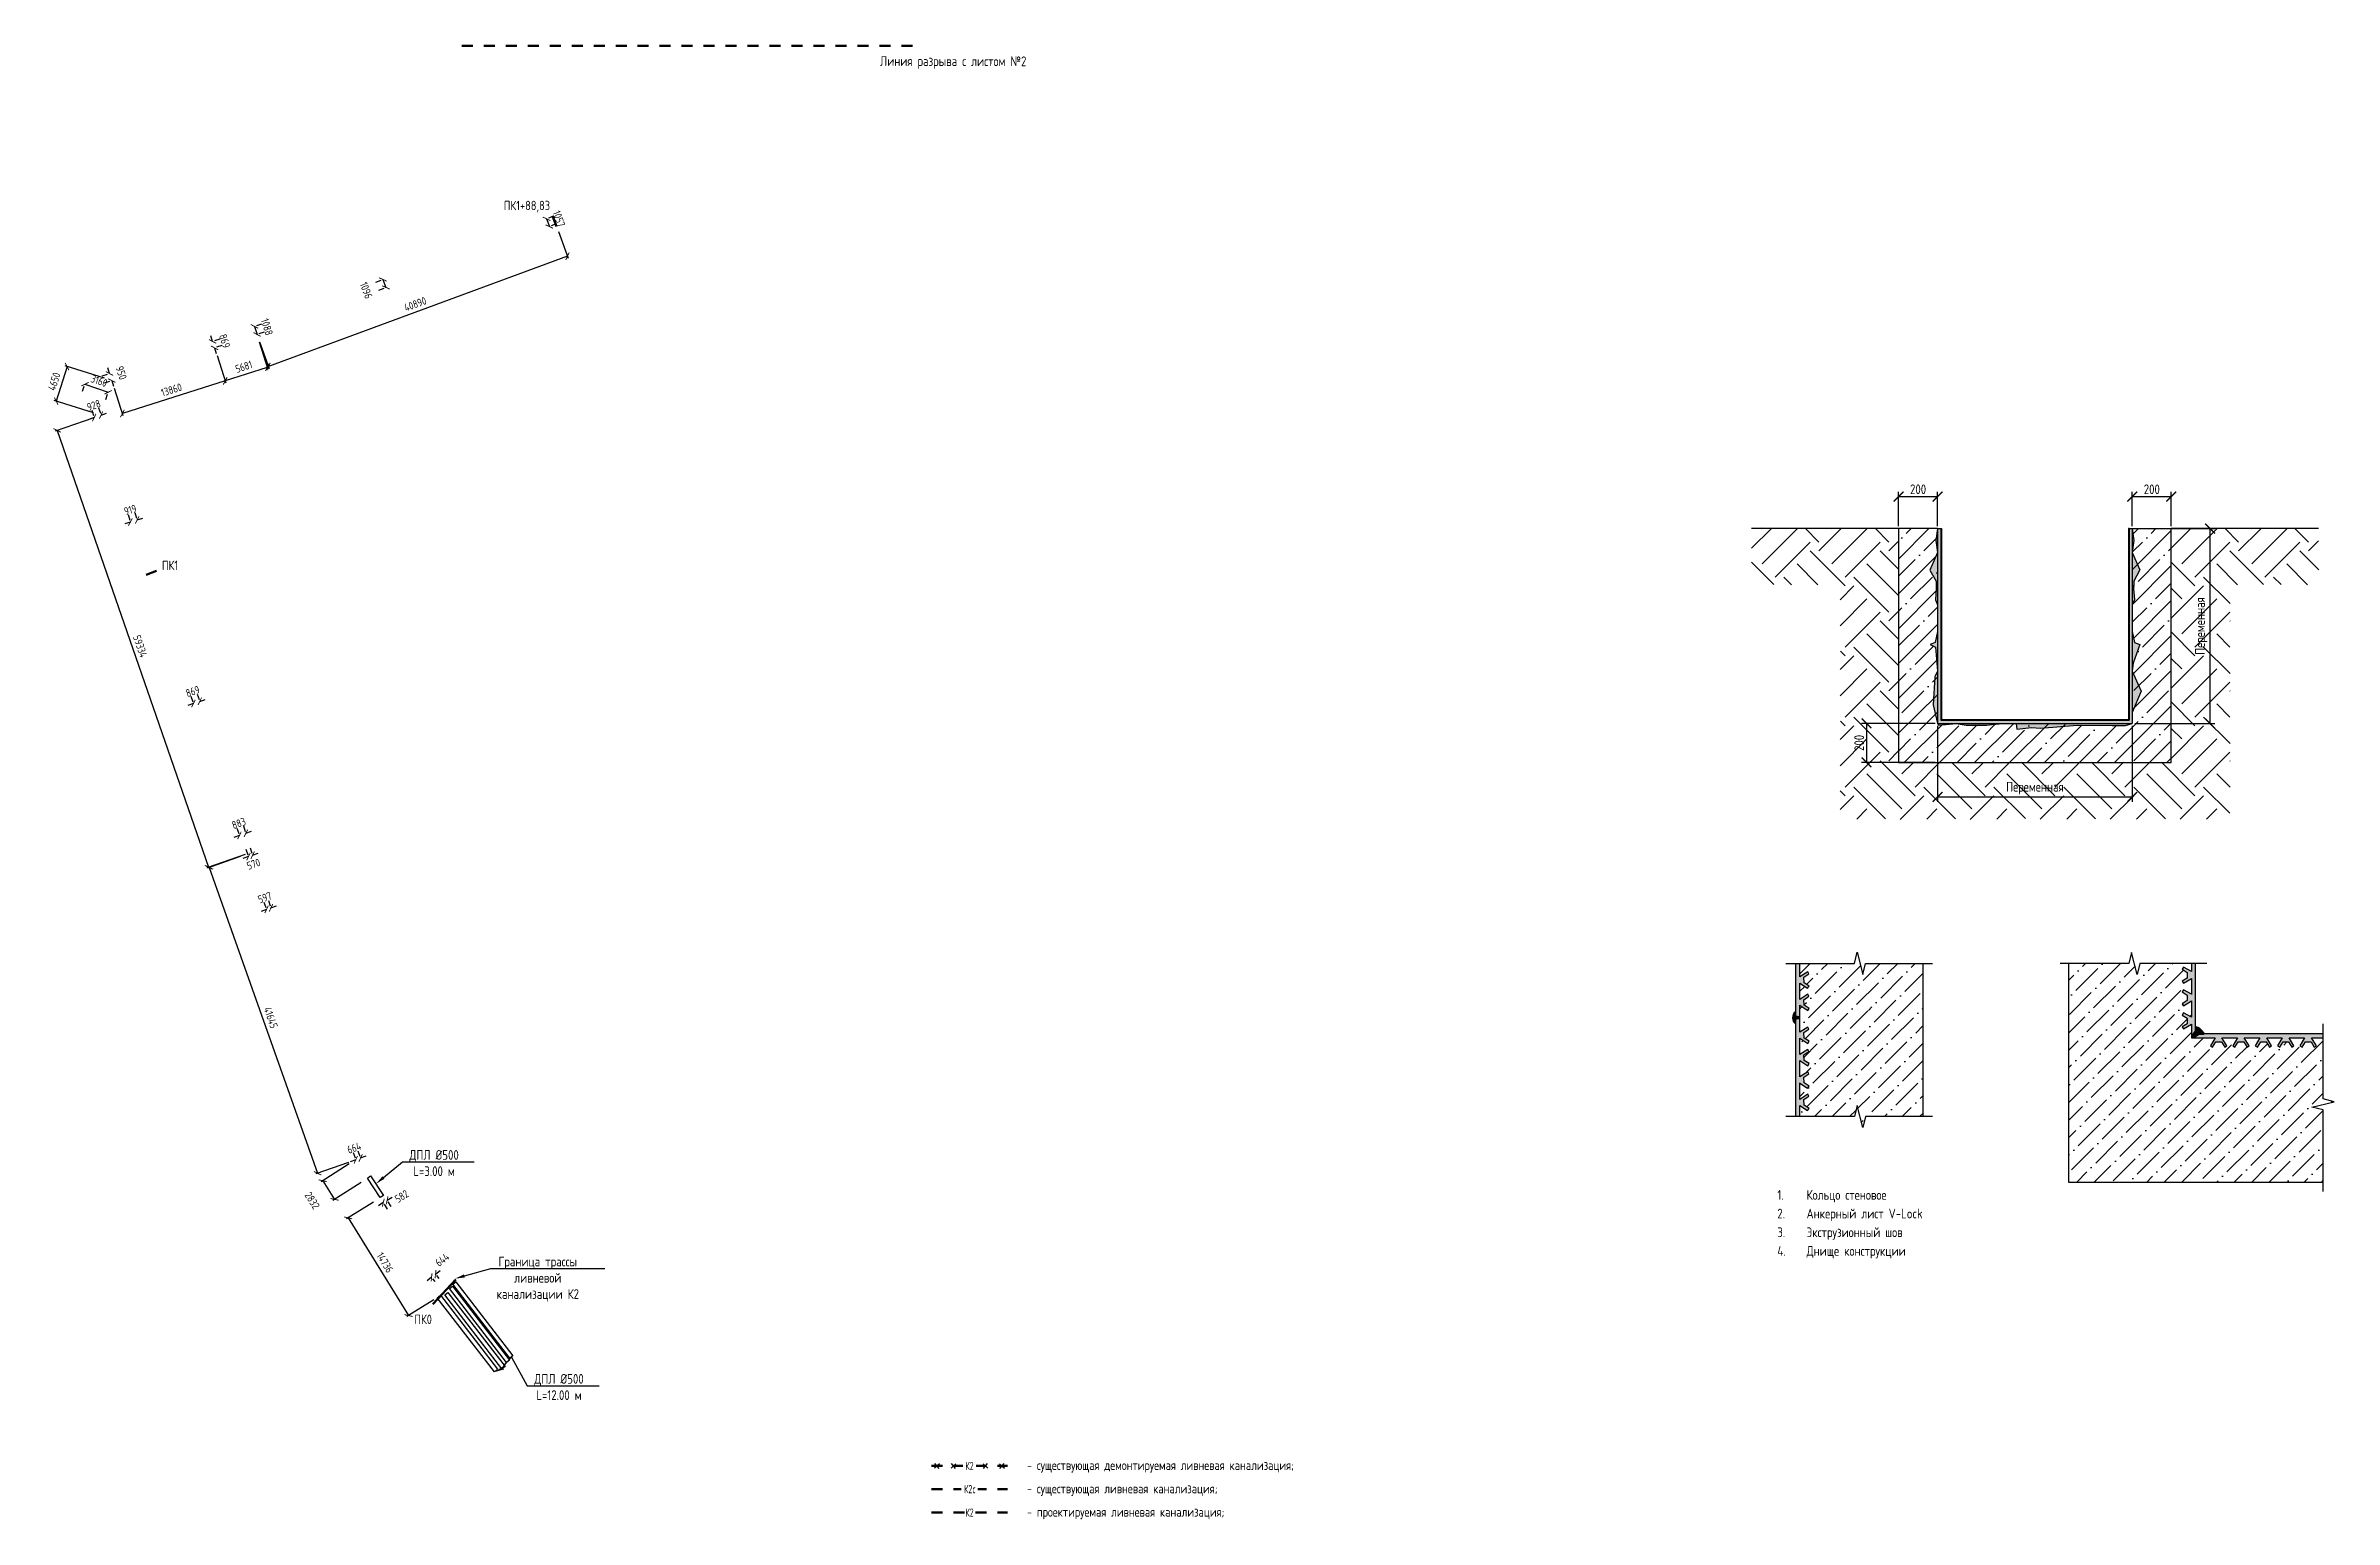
# Model space of a CAD drawing. Header units: millimetres. Extents: x 23834235 to 25435680, y -11289 to 22860162.
# Drawn here: x 24141821 to 24435563, y 22273787 to 22462879 of the extents above; entities that cross this region are included whole.
import ezdxf
from ezdxf import colors
from ezdxf.entities.mleader import LeaderData, LeaderLine
from ezdxf.math import Vec2, Vec3

# ---------------------------------------------------------------- set-up
doc = ezdxf.new("R2010")
doc.units = ezdxf.units.MM
doc.set_wipeout_variables(frame=1)
doc.linetypes.add('Штриховая', pattern=[2822.222233, 1411.111116, -1411.111116])
for name, color, linetype, lineweight in [('Text blocks_Ном._пера__28', 7, 'Continuous', 13), ('ВК_Текст', 7, 'Continuous', 25), ('Лотки К2', 30, 'Continuous', 30), ('Пикеты', 1, 'Continuous', 60), ('Труба К2', 7, 'Continuous', 60)]:
    doc.layers.add(name, color=color, linetype=linetype, lineweight=lineweight)
doc.layers.add('Выноски', color=7, linetype='Continuous')
doc.layers.add('ШРИФТЫ', color=7, linetype='Continuous')
doc.styles.add('GOST 2.304', font='GOST_type.ttf')
doc.styles.add('GOST_100', font='cs_gost2304.shx', dxfattribs={"width": 0.7, "height": 300})
doc.styles.get("Standard").update_dxf_attribs({"font": 'arial.ttf'})
doc.dimstyles.new('ISO-25', dxfattribs={"dimtxt": 2.5, "dimasz": 2.5, "dimexe": 1.25, "dimexo": 0.625, "dimtad": 1, "dimtxsty": 'Standard', "dimcen": 2.5, "dimadec": 0, "dimazin": 0, "dimtfac": 1, "dimtmove": 0, "dimatfit": 3, "dimfxl": 1, "dimarcsym": 0})
doc.dimstyles.new('STANDARD$0', dxfattribs={"dimscale": 100, "dimtxt": 2.5, "dimasz": 1, "dimexe": 0.5, "dimexo": 2, "dimgap": 1, "dimtad": 1, "dimdec": 0, "dimzin": 0, "dimdsep": 46, "dimtxsty": 'Standard', "dimblk1": 'OBLIQUE', "dimblk2": 'OBLIQUE', "dimsah": 1, "dimcen": 2, "dimadec": 0, "dimazin": 0, "dimtfac": 1, "dimtdec": 4, "dimtofl": 0, "dimtmove": 2, "dimatfit": 3, "dimldrblk": 'OBLIQUE', "dimfxl": 1, "dimtolj": 1, "dimtzin": 0, "dimarcsym": 0})
pattern_1 = [(45, (-582602736.91, -539266451.63), (-112.253201513, 112.253201513), []), (45, (-582602624.66, -539266451.63), (-112.253201513, 112.253201513), [198.4375, -39.6875, 0, -39.6875])]

msp = doc.modelspace()

# ---------------------------------------------------------------- texts
at = {"insert": (24248909.229, 22461544.265), "char_height": 1250, "attachment_point": 1, "rotation": 359.89890485, "style": 'GOST 2.304'}
msp.add_mtext_dynamic_manual_height_columns('Линия разрыва с листом №2', width=25694.82588, gutter_width=12.5, heights=[0], dxfattribs=at)
at = {"layer": 'Text blocks_Ном._пера__28', "style": 'GOST 2.304'}
for s, p in [('- существующая демонтируемая ливневая канализация;', (24267762.478, 22280103.815)), ('- существующая ливневая канализация;', (24267762.478, 22277108.933)), ('- проектируемая ливневая канализация;', (24267762.478, 22274114.052))]:
    msp.add_text(s, height=1200, dxfattribs=at).set_placement(p)
at = {"layer": 'Пикеты', "style": 'GOST 2.304'}
for s, p in [('ПК1+88,83', (24200608.943, 22441781.823, -228747)), ('ПК1', (24156724.327, 22395605.839, -344094)), ('ПК0', (24189123.001, 22298846.003, -101739))]:
    msp.add_text(s, height=1200, dxfattribs=at).set_placement(p)
at = {"layer": 'ШРИФТЫ', "lineweight": 30, "ltscale": 100, "insert": (24362834.833, 22316030.613), "char_height": 1250, "attachment_point": 1, "line_spacing_factor": 1.15, "style": 'GOST 2.304'}
msp.add_mtext_dynamic_manual_height_columns('\\pi-3750,l5000,t5000;1.^IКольцо стеновое\\P{\\C140;2.^IАнкерный лист V-Lock\\P}3.^IЭкструзионный шов\\P4.^IДнище конструкции', width=70431.32087, gutter_width=1250, heights=[24133.913], dxfattribs=at)

# ---------------------------------------------------------------- blocks, each defined once
blk = doc.blocks.new('*U4')
at = {"color": 255}
blk.add_wipeout([(-200, 125), (200, 125), (200, -125), (-200, -125)], dxfattribs=at)
at = {"layer": 'ВК_Текст', "insert": (0, 0), "char_height": 250, "attachment_point": 5, "style": 'GOST_100'}
blk.add_mtext('К2', dxfattribs=at)
blk = doc.blocks.new('hdsgth')
at = {"color": 255}
blk.add_wipeout([(-1038, 533), (1038, 533), (1038, -533), (-1038, -533)], dxfattribs=at)
at = {"layer": 'ВК_Текст', "insert": (51, 25), "char_height": 1066.7, "attachment_point": 5, "rotation": 359.99126, "style": 'GOST_100'}
blk.add_mtext('К2c', dxfattribs=at)
blk = doc.blocks.new('_ArchTick')
at = {"color": 0, "linetype": 'ByBlock', "const_width": 0.15}
blk.add_lwpolyline([(-0.5, -0.5), (0.5, 0.5)], dxfattribs=at)
blk = doc.blocks.new('*D27')
at = {"color": 0, "lineweight": -2, "transparency": 16777216}
for p, q in [((24185148, 22314417), (24184513, 22314018)), ((24185667, 22313591), (24185281, 22314206)), ((24185641, 22314727), (24186276, 22315126)), ((24186160, 22313901), (24185774, 22314516))]:
    blk.add_line(p, q, dxfattribs=at)
at = {"color": 0, "lineweight": -2, "transparency": 16777216, "xscale": 750.0000000000001, "yscale": 750.0000000000001, "zscale": 750.0000000000001}
for p, rotation in [((24185148, 22314417), 32.16562743184361), ((24185641, 22314727), 212.1656274318436)]:
    blk.add_blockref('_ArchTick', p, dxfattribs=dict(at, rotation=rotation))
at = {"color": 0, "transparency": 16777216, "insert": (24187506, 22315227), "char_height": 1000, "attachment_point": 5, "rotation": 32.16563, "style": 'GOST 2.304'}
blk.add_mtext('\\A1;582', dxfattribs=at)
blk = doc.blocks.new('_Oblique')
at = {"color": 0, "linetype": 'ByBlock', "lineweight": -2}
blk.add_line((-0.5, -0.5), (0.5, 0.5), dxfattribs=at)
blk = doc.blocks.new('*D48')
at = {"color": 0, "lineweight": -2, "transparency": 16777216}
for p, q in [((24206103, 22440673), (24206459, 22439678)), ((24207037, 22441007), (24206339, 22440757)), ((24207393, 22440012), (24206694, 22439762))]:
    blk.add_line(p, q, dxfattribs=at)
at = {"color": 0, "lineweight": -2, "transparency": 16777216, "xscale": 750.0000000000001, "yscale": 750.0000000000001, "zscale": 750.0000000000001}
for p, rotation in [((24206103, 22440673), 109.65204921193), ((24206459, 22439678), 289.65204921193)]:
    blk.add_blockref('_ArchTick', p, dxfattribs=dict(at, rotation=rotation))
at = {"color": 0, "transparency": 16777216, "insert": (24207694, 22440680), "char_height": 1000, "attachment_point": 5, "rotation": 289.65205, "style": 'GOST 2.304'}
blk.add_mtext('\\A1;1057', dxfattribs=at)
blk = doc.blocks.new('*D49')
at = {"color": 0, "lineweight": -2, "transparency": 16777216}
for p, q in [((24184167, 22432538), (24184862, 22432803)), ((24184556, 22431514), (24185252, 22431778)), ((24185096, 22432891), (24185485, 22431867))]:
    blk.add_line(p, q, dxfattribs=at)
at = {"color": 0, "lineweight": -2, "transparency": 16777216, "xscale": 750.0000000000001, "yscale": 750.0000000000001, "zscale": 750.0000000000001}
for p, rotation in [((24185096, 22432891), 110.8243739397557), ((24185485, 22431867), 290.8243739397558)]:
    blk.add_blockref('_ArchTick', p, dxfattribs=dict(at, rotation=rotation))
at = {"color": 0, "transparency": 16777216, "insert": (24182951, 22431489), "char_height": 1000, "attachment_point": 5, "rotation": 290.82437, "style": 'GOST 2.304'}
blk.add_mtext('\\A1;1096', dxfattribs=at)
blk = doc.blocks.new('*D50')
at = {"color": 0, "lineweight": -2, "transparency": 16777216}
for p, q in [((24168612, 22426868), (24168939, 22425830)), ((24169530, 22427157), (24168850, 22426943)), ((24169857, 22426119), (24169177, 22425905))]:
    blk.add_line(p, q, dxfattribs=at)
at = {"color": 0, "lineweight": -2, "transparency": 16777216, "xscale": 750.0000000000001, "yscale": 750.0000000000001, "zscale": 750.0000000000001}
for p, rotation in [((24168612, 22426868), 107.4804676707504), ((24168939, 22425830), 287.4804676707504)]:
    blk.add_blockref('_ArchTick', p, dxfattribs=dict(at, rotation=rotation))
at = {"color": 0, "transparency": 16777216, "insert": (24170206, 22426800), "char_height": 1000, "attachment_point": 5, "rotation": 287.48047, "style": 'GOST 2.304'}
blk.add_mtext('\\A1;1088', dxfattribs=at)
blk = doc.blocks.new('*D51')
at = {"color": 0, "lineweight": -2, "transparency": 16777216}
for p, q in [((24163223, 22424941), (24162998, 22425657)), ((24164156, 22425235), (24163462, 22425016)), ((24164417, 22424406), (24163723, 22424188)), ((24163484, 22424112), (24163710, 22423397))]:
    blk.add_line(p, q, dxfattribs=at)
at = {"color": 0, "lineweight": -2, "transparency": 16777216, "xscale": 750.0000000000001, "yscale": 750.0000000000001, "zscale": 750.0000000000001}
for p, rotation in [((24163223, 22424941), 287.480467671033), ((24163484, 22424112), 107.480467671033)]:
    blk.add_blockref('_ArchTick', p, dxfattribs=dict(at, rotation=rotation))
at = {"color": 0, "transparency": 16777216, "insert": (24164786, 22424978), "char_height": 1000, "attachment_point": 5, "rotation": 287.48047, "style": 'GOST 2.304'}
blk.add_mtext('\\A1;869', dxfattribs=at)
blk = doc.blocks.new('*D52')
at = {"color": 0, "lineweight": -2, "transparency": 16777216}
for p, q in [((24150002, 22420820), (24149772, 22421534)), ((24149053, 22420515), (24149764, 22420744)), ((24149344, 22419611), (24150055, 22419840)), ((24150293, 22419917), (24150523, 22419203))]:
    blk.add_line(p, q, dxfattribs=at)
at = {"color": 0, "lineweight": -2, "transparency": 16777216, "xscale": 750.0000000000001, "yscale": 750.0000000000001, "zscale": 750.0000000000001}
for p, rotation in [((24150002, 22420820), 287.8558469475789), ((24150293, 22419917), 107.8558469475789)]:
    blk.add_blockref('_ArchTick', p, dxfattribs=dict(at, rotation=rotation))
at = {"color": 0, "transparency": 16777216, "insert": (24151511, 22420900), "char_height": 1000, "attachment_point": 5, "rotation": 287.85585, "style": 'GOST 2.304'}
blk.add_mtext('\\A1;950', dxfattribs=at)
blk = doc.blocks.new('*D53')
at = {"color": 0, "lineweight": -2, "transparency": 16777216}
for p, q in [((24146528, 22418542), (24146762, 22419213)), ((24146844, 22419449), (24149827, 22418409)), ((24149511, 22417502), (24149745, 22418173))]:
    blk.add_line(p, q, dxfattribs=at)
at = {"color": 0, "lineweight": -2, "transparency": 16777216, "xscale": 750.0000000000001, "yscale": 750.0000000000001, "zscale": 750.0000000000001}
for p, rotation in [((24146844, 22419449), 160.7805502903515), ((24149827, 22418409), 340.7805502903515)]:
    blk.add_blockref('_ArchTick', p, dxfattribs=dict(at, rotation=rotation))
at = {"color": 0, "transparency": 16777216, "insert": (24148665, 22419874), "char_height": 1000, "attachment_point": 5, "rotation": 340.78055, "style": 'GOST 2.304'}
blk.add_mtext('\\A1;3160', dxfattribs=at)
blk = doc.blocks.new('*D54')
at = {"color": 0, "lineweight": -2, "transparency": 16777216}
for p, q in [((24147714, 22416110), (24147957, 22415411)), ((24148590, 22416415), (24148833, 22415715)), ((24148915, 22415479), (24149624, 22415725)), ((24148039, 22415174), (24147331, 22414928))]:
    blk.add_line(p, q, dxfattribs=at)
at = {"color": 0, "lineweight": -2, "transparency": 16777216, "xscale": 750.0000000000001, "yscale": 750.0000000000001, "zscale": 750.0000000000001}
for p, rotation in [((24148039, 22415174), 19.17473161991121), ((24148915, 22415479), 199.1747316199112)]:
    blk.add_blockref('_ArchTick', p, dxfattribs=dict(at, rotation=rotation))
at = {"color": 0, "transparency": 16777216, "insert": (24147984, 22416745), "char_height": 1000, "attachment_point": 5, "rotation": 19.17473, "style": 'GOST 2.304'}
blk.add_mtext('\\A1;928', dxfattribs=at)
blk = doc.blocks.new('*D55')
at = {"color": 0, "lineweight": -2, "transparency": 16777216}
for p, q in [((24181609, 22319920), (24180905, 22319659)), ((24181264, 22320848), (24181522, 22320154)), ((24181887, 22321079), (24182144, 22320385)), ((24182231, 22320151), (24182934, 22320411))]:
    blk.add_line(p, q, dxfattribs=at)
at = {"color": 0, "lineweight": -2, "transparency": 16777216, "xscale": 750.0000000000001, "yscale": 750.0000000000001, "zscale": 750.0000000000001}
for p, rotation in [((24181609, 22319920), 20.33294513926008), ((24182231, 22320151), 200.3329451392601)]:
    blk.add_blockref('_ArchTick', p, dxfattribs=dict(at, rotation=rotation))
at = {"color": 0, "transparency": 16777216, "insert": (24181398, 22321442), "char_height": 1000, "attachment_point": 5, "rotation": 20.33295, "style": 'GOST 2.304'}
blk.add_mtext('\\A1;664', dxfattribs=at)
blk = doc.blocks.new('*D56')
at = {"color": 0, "lineweight": -2, "transparency": 16777216}
for p, q in [((24152677, 22401754), (24151960, 22401532)), ((24152382, 22402706), (24152603, 22401993)), ((24153260, 22402978), (24153481, 22402265)), ((24153555, 22402026), (24154271, 22402247))]:
    blk.add_line(p, q, dxfattribs=at)
at = {"color": 0, "lineweight": -2, "transparency": 16777216, "xscale": 750.0000000000001, "yscale": 750.0000000000001, "zscale": 750.0000000000001}
for p, rotation in [((24152677, 22401754), 17.19243341497191), ((24153555, 22402026), 197.192433414972)]:
    blk.add_blockref('_ArchTick', p, dxfattribs=dict(at, rotation=rotation))
at = {"color": 0, "transparency": 16777216, "insert": (24152672, 22403324), "char_height": 1000, "attachment_point": 5, "rotation": 17.19243, "style": 'GOST 2.304'}
blk.add_mtext('\\A1;919', dxfattribs=at)
blk = doc.blocks.new('*D57')
at = {"color": 0, "lineweight": -2, "transparency": 16777216}
for p, q in [((24160770, 22378463), (24160062, 22378217)), ((24160443, 22379403), (24160688, 22378700)), ((24161264, 22379689), (24161509, 22378985)), ((24161591, 22378749), (24162299, 22378996))]:
    blk.add_line(p, q, dxfattribs=at)
at = {"color": 0, "lineweight": -2, "transparency": 16777216, "xscale": 750.0000000000001, "yscale": 750.0000000000001, "zscale": 750.0000000000001}
for p, rotation in [((24160770, 22378463), 19.19764094330765), ((24161591, 22378749), 199.1976409433076)]:
    blk.add_blockref('_ArchTick', p, dxfattribs=dict(at, rotation=rotation))
at = {"color": 0, "transparency": 16777216, "insert": (24160687, 22380024), "char_height": 1000, "attachment_point": 5, "rotation": 19.19764, "style": 'GOST 2.304'}
blk.add_mtext('\\A1;869', dxfattribs=at)
blk = doc.blocks.new('*D58')
at = {"color": 0, "lineweight": -2, "transparency": 16777216}
for p, q in [((24167181, 22362760), (24167426, 22362062)), ((24166676, 22361534), (24165968, 22361286)), ((24166348, 22362468), (24166593, 22361770)), ((24167509, 22361826), (24168216, 22362074))]:
    blk.add_line(p, q, dxfattribs=at)
at = {"color": 0, "lineweight": -2, "transparency": 16777216, "xscale": 750.0000000000001, "yscale": 750.0000000000001, "zscale": 750.0000000000001}
for p, rotation in [((24166676, 22361534), 19.33773790029869), ((24167509, 22361826), 199.3377379002986)]:
    blk.add_blockref('_ArchTick', p, dxfattribs=dict(at, rotation=rotation))
at = {"color": 0, "transparency": 16777216, "insert": (24166595, 22363096), "char_height": 1000, "attachment_point": 5, "rotation": 19.33774, "style": 'GOST 2.304'}
blk.add_mtext('\\A1;883', dxfattribs=at)
blk = doc.blocks.new('*D59')
at = {"color": 0, "lineweight": -2, "transparency": 16777216}
for p, q in [((24167506, 22359765), (24167752, 22359057)), ((24168044, 22359952), (24168291, 22359244)), ((24167834, 22358821), (24167126, 22358574)), ((24168373, 22359008), (24169081, 22359255))]:
    blk.add_line(p, q, dxfattribs=at)
at = {"color": 0, "lineweight": -2, "transparency": 16777216, "xscale": 750.0000000000001, "yscale": 750.0000000000001, "zscale": 750.0000000000001}
for p, rotation in [((24167834, 22358821), 19.18886903696524), ((24168373, 22359008), 199.1888690369652)]:
    blk.add_blockref('_ArchTick', p, dxfattribs=dict(at, rotation=rotation))
at = {"color": 0, "transparency": 16777216, "insert": (24168488, 22357868), "char_height": 1000, "attachment_point": 5, "rotation": 19.18887, "style": 'GOST 2.304'}
blk.add_mtext('\\A1;570', dxfattribs=at)
blk = doc.blocks.new('*D60')
at = {"color": 0, "lineweight": -2, "transparency": 16777216}
for p, q in [((24170164, 22352050), (24169459, 22351796)), ((24169829, 22352981), (24170080, 22352285)), ((24170390, 22353183), (24170641, 22352488)), ((24170726, 22352252), (24171431, 22352507))]:
    blk.add_line(p, q, dxfattribs=at)
at = {"color": 0, "lineweight": -2, "transparency": 16777216, "xscale": 750.0000000000001, "yscale": 750.0000000000001, "zscale": 750.0000000000001}
for p, rotation in [((24170164, 22352050), 19.83123365021472), ((24170726, 22352252), 199.8312336502147)]:
    blk.add_blockref('_ArchTick', p, dxfattribs=dict(at, rotation=rotation))
at = {"color": 0, "transparency": 16777216, "insert": (24169936, 22353563), "char_height": 1000, "attachment_point": 5, "rotation": 19.83123, "style": 'GOST 2.304'}
blk.add_mtext('\\A1;597', dxfattribs=at)
blk = doc.blocks.new('*D61')
at = {"color": 0, "lineweight": -2, "transparency": 16777216}
for p, q in [((24191347, 22304846), (24190762, 22304375)), ((24191798, 22304285), (24191503, 22304651)), ((24191849, 22305250), (24192433, 22305720)), ((24192300, 22304689), (24192005, 22305055))]:
    blk.add_line(p, q, dxfattribs=at)
at = {"color": 0, "lineweight": -2, "transparency": 16777216, "xscale": 750.0000000000001, "yscale": 750.0000000000001, "zscale": 750.0000000000001}
for p, rotation in [((24191347, 22304846), 38.82638428892812), ((24191849, 22305250), 218.8263842889282)]:
    blk.add_blockref('_ArchTick', p, dxfattribs=dict(at, rotation=rotation))
at = {"color": 0, "transparency": 16777216, "insert": (24192706, 22307092), "char_height": 1000, "attachment_point": 5, "rotation": 38.82638, "style": 'GOST 2.304'}
blk.add_mtext('\\A1;644', dxfattribs=at)
blk = doc.blocks.new('*D76')
at = {"color": 0, "lineweight": -2, "transparency": 16777216}
for p, q in [((24207614, 22439029), (24208868, 22435628)), ((24208781, 22435862), (24170417, 22421714)), ((24169249, 22424881), (24170503, 22421479))]:
    blk.add_line(p, q, dxfattribs=at)
at = {"color": 0, "lineweight": -2, "transparency": 16777216, "xscale": 750, "yscale": 750, "zscale": 750}
for p, rotation in [((24208781, 22435862), 20.2430037641912), ((24170417, 22421714), 200.2430037641912)]:
    blk.add_blockref('_ArchTick', p, dxfattribs=dict(at, rotation=rotation))
at = {"color": 0, "transparency": 16777216, "insert": (24189253, 22429727), "char_height": 1000, "attachment_point": 5, "rotation": 20.243, "style": 'GOST 2.304'}
blk.add_mtext('\\A1;40890', dxfattribs=at)
blk = doc.blocks.new('*D77')
at = {"color": 0, "lineweight": -2, "transparency": 16777216}
for p, q in [((24169209, 22424867), (24170332, 22421371)), ((24163800, 22423129), (24164923, 22419633)), ((24170255, 22421609), (24164846, 22419871))]:
    blk.add_line(p, q, dxfattribs=at)
at = {"color": 0, "lineweight": -2, "transparency": 16777216, "xscale": 750, "yscale": 750, "zscale": 750}
for p, rotation in [((24170255, 22421609), 17.80672216121014), ((24164846, 22419871), 197.8067221612102)]:
    blk.add_blockref('_ArchTick', p, dxfattribs=dict(at, rotation=rotation))
at = {"color": 0, "transparency": 16777216, "insert": (24167245, 22421693), "char_height": 1000, "attachment_point": 5, "rotation": 17.80672, "style": 'GOST 2.304'}
blk.add_mtext('\\A1;5681', dxfattribs=at)
blk = doc.blocks.new('*D78')
at = {"color": 0, "lineweight": -2, "transparency": 16777216}
for p, q in [((24163827, 22423138), (24164938, 22419630)), ((24150614, 22418953), (24151725, 22415445)), ((24164863, 22419868), (24151650, 22415683))]:
    blk.add_line(p, q, dxfattribs=at)
at = {"color": 0, "lineweight": -2, "transparency": 16777216, "xscale": 750, "yscale": 750, "zscale": 750}
for p, rotation in [((24164863, 22419868), 17.57548103526333), ((24151650, 22415683), 197.5754810352634)]:
    blk.add_blockref('_ArchTick', p, dxfattribs=dict(at, rotation=rotation))
at = {"color": 0, "transparency": 16777216, "insert": (24157954, 22418729), "char_height": 1000, "attachment_point": 5, "rotation": 17.57548, "style": 'GOST 2.304'}
blk.add_mtext('\\A1;13860', dxfattribs=at)
blk = doc.blocks.new('*D79')
at = {"color": 0, "lineweight": -2, "transparency": 16777216}
for p, q in [((24144553, 22421717), (24143159, 22417281)), ((24149359, 22420206), (24144315, 22421792)), ((24147964, 22415771), (24142920, 22417356))]:
    blk.add_line(p, q, dxfattribs=at)
at = {"color": 0, "lineweight": -2, "transparency": 16777216, "xscale": 750, "yscale": 750, "zscale": 750}
for p, rotation in [((24144553, 22421717), 72.5471128819277), ((24143159, 22417281), 252.5471128819277)]:
    blk.add_blockref('_ArchTick', p, dxfattribs=dict(at, rotation=rotation))
at = {"color": 0, "transparency": 16777216, "insert": (24142901, 22419799), "char_height": 1000, "attachment_point": 5, "rotation": 72.54711, "style": 'GOST 2.304'}
blk.add_mtext('\\A1;4650', dxfattribs=at)
blk = doc.blocks.new('*D80')
at = {"color": 0, "lineweight": -2, "transparency": 16777216}
for p, q in [((24147973, 22415143), (24143042, 22413433)), ((24143279, 22413515), (24162717, 22357455)), ((24167411, 22359083), (24162480, 22357373))]:
    blk.add_line(p, q, dxfattribs=at)
at = {"color": 0, "lineweight": -2, "transparency": 16777216, "xscale": 750, "yscale": 750, "zscale": 750}
for p, rotation in [((24143279, 22413515), 109.1232537961037), ((24162717, 22357455), 289.1232537961037)]:
    blk.add_blockref('_ArchTick', p, dxfattribs=dict(at, rotation=rotation))
at = {"color": 0, "transparency": 16777216, "insert": (24153943, 22385813), "char_height": 1000, "attachment_point": 5, "rotation": 289.12325, "style": 'GOST 2.304'}
blk.add_mtext('\\A1;59334', dxfattribs=at)
blk = doc.blocks.new('*D81')
at = {"color": 0, "lineweight": -2, "transparency": 16777216}
for p, q in [((24166770, 22358844), (24162577, 22357360)), ((24162812, 22357443), (24176709, 22318185)), ((24180666, 22319586), (24176473, 22318102))]:
    blk.add_line(p, q, dxfattribs=at)
at = {"color": 0, "lineweight": -2, "transparency": 16777216, "xscale": 750, "yscale": 750, "zscale": 750}
for p, rotation in [((24162812, 22357443), 109.4927663873839), ((24176709, 22318185), 289.4927663873839)]:
    blk.add_blockref('_ArchTick', p, dxfattribs=dict(at, rotation=rotation))
at = {"color": 0, "transparency": 16777216, "insert": (24170704, 22338148), "char_height": 1000, "attachment_point": 5, "rotation": 289.49277, "style": 'GOST 2.304'}
blk.add_mtext('\\A1;41645', dxfattribs=at)
blk = doc.blocks.new('*D82')
at = {"color": 0, "lineweight": -2, "transparency": 16777216}
for p, q in [((24180765, 22319383), (24177163, 22317093)), ((24177374, 22317227), (24178894, 22314837)), ((24182285, 22316994), (24178683, 22314703))]:
    blk.add_line(p, q, dxfattribs=at)
at = {"color": 0, "lineweight": -2, "transparency": 16777216, "xscale": 750, "yscale": 750, "zscale": 750}
for p, rotation in [((24177374, 22317227), 122.4554157587779), ((24178894, 22314837), 302.4554157587779)]:
    blk.add_blockref('_ArchTick', p, dxfattribs=dict(at, rotation=rotation))
at = {"color": 0, "transparency": 16777216, "insert": (24176023, 22314689), "char_height": 1000, "attachment_point": 5, "rotation": 302.45542, "style": 'GOST 2.304'}
blk.add_mtext('\\A1;2832', dxfattribs=at)
blk = doc.blocks.new('*D83')
at = {"color": 0, "lineweight": -2, "transparency": 16777216}
for p, q in [((24183905, 22314486), (24180421, 22312333)), ((24180633, 22312464), (24188380, 22299928)), ((24191652, 22301950), (24188167, 22299797))]:
    blk.add_line(p, q, dxfattribs=at)
at = {"color": 0, "lineweight": -2, "transparency": 16777216, "xscale": 750, "yscale": 750, "zscale": 750}
for p, rotation in [((24180633, 22312464), 121.7144040935792), ((24188380, 22299928), 301.7144040935793)]:
    blk.add_blockref('_ArchTick', p, dxfattribs=dict(at, rotation=rotation))
at = {"color": 0, "transparency": 16777216, "insert": (24185358, 22306722), "char_height": 1000, "attachment_point": 5, "rotation": 301.7144, "style": 'GOST 2.304'}
blk.add_mtext('\\A1;14736', dxfattribs=at)
blk = doc.blocks.new('*D84')
at = {"color": 0, "lineweight": -2, "transparency": 16777216}
for p, q in [((24409960, 22400916), (24420244, 22400916)), ((24419619, 22375916), (24419619, 22400916)), ((24409960, 22375916), (24420244, 22375916))]:
    blk.add_line(p, q, dxfattribs=at)
at = {"color": 0, "lineweight": -2, "transparency": 16777216, "xscale": 1250, "yscale": 1250, "zscale": 1250}
for p, rotation in [((24419619, 22400916), 90), ((24419619, 22375916), 270)]:
    blk.add_blockref('_ArchTick', p, dxfattribs=dict(at, rotation=rotation))
at = {"color": 0, "transparency": 16777216, "insert": (24418503, 22388416), "char_height": 1250, "attachment_point": 5, "rotation": 90, "style": 'GOST 2.304'}
blk.add_mtext('Переменная', dxfattribs=at)
blk = doc.blocks.new('*D85')
at = {"color": 0, "lineweight": -2, "transparency": 16777216}
for p, q in [((24384647, 22375604), (24384647, 22365870)), ((24409647, 22375604), (24409647, 22365870)), ((24384647, 22366495), (24409647, 22366495))]:
    blk.add_line(p, q, dxfattribs=at)
at = {"color": 0, "lineweight": -2, "transparency": 16777216, "xscale": 1250, "yscale": 1250, "zscale": 1250, "rotation": 180}
blk.add_blockref('_ArchTick', (24384647, 22366495), dxfattribs=at)
at = {"color": 0, "lineweight": -2, "transparency": 16777216, "xscale": 1250, "yscale": 1250, "zscale": 1250}
blk.add_blockref('_ArchTick', (24409647, 22366495), dxfattribs=at)
at = {"color": 0, "transparency": 16777216, "insert": (24397147, 22367612), "char_height": 1250, "attachment_point": 5, "style": 'GOST 2.304'}
blk.add_mtext('Переменная', dxfattribs=at)
blk = doc.blocks.new('*D86')
at = {"color": 0, "lineweight": -2, "transparency": 16777216}
for p, q in [((24379647, 22401229), (24379647, 22405648)), ((24379647, 22405023), (24384647, 22405023)), ((24384647, 22401229), (24384647, 22405648))]:
    blk.add_line(p, q, dxfattribs=at)
at = {"color": 0, "lineweight": -2, "transparency": 16777216, "xscale": 1250, "yscale": 1250, "zscale": 1250, "rotation": 180}
blk.add_blockref('_ArchTick', (24379647, 22405023), dxfattribs=at)
at = {"color": 0, "lineweight": -2, "transparency": 16777216, "xscale": 1250, "yscale": 1250, "zscale": 1250}
blk.add_blockref('_ArchTick', (24384647, 22405023), dxfattribs=at)
at = {"color": 0, "transparency": 16777216, "insert": (24382147, 22405961), "char_height": 1250, "attachment_point": 5, "style": 'GOST 2.304'}
blk.add_mtext('200', dxfattribs=at)
blk = doc.blocks.new('*D87')
at = {"color": 0, "lineweight": -2, "transparency": 16777216}
for p, q in [((24409647, 22401229), (24409647, 22405648)), ((24409647, 22405023), (24414647, 22405023)), ((24414647, 22401229), (24414647, 22405648))]:
    blk.add_line(p, q, dxfattribs=at)
at = {"color": 0, "lineweight": -2, "transparency": 16777216, "xscale": 1250, "yscale": 1250, "zscale": 1250, "rotation": 180}
blk.add_blockref('_ArchTick', (24409647, 22405023), dxfattribs=at)
at = {"color": 0, "lineweight": -2, "transparency": 16777216, "xscale": 1250, "yscale": 1250, "zscale": 1250}
blk.add_blockref('_ArchTick', (24414647, 22405023), dxfattribs=at)
at = {"color": 0, "transparency": 16777216, "insert": (24412147, 22405961), "char_height": 1250, "attachment_point": 5, "style": 'GOST 2.304'}
blk.add_mtext('200', dxfattribs=at)
blk = doc.blocks.new('*D88')
at = {"color": 0, "lineweight": -2, "transparency": 16777216}
for p, q in [((24384335, 22375916), (24374900, 22375916)), ((24375525, 22375916), (24375525, 22370916)), ((24384335, 22370916), (24374900, 22370916))]:
    blk.add_line(p, q, dxfattribs=at)
at = {"color": 0, "lineweight": -2, "transparency": 16777216, "xscale": 1250, "yscale": 1250, "zscale": 1250}
for p, rotation in [((24375525, 22375916), 90), ((24375525, 22370916), 270)]:
    blk.add_blockref('_ArchTick', p, dxfattribs=dict(at, rotation=rotation))
at = {"color": 0, "transparency": 16777216, "insert": (24374587, 22373416), "char_height": 1250, "attachment_point": 5, "rotation": 90, "style": 'GOST 2.304'}
blk.add_mtext('200', dxfattribs=at)
blk = doc.blocks.new('рпва')
at = {"lineweight": 30}
h = blk.add_hatch(color=140, dxfattribs=at)
h.dxf.hatch_style = 1
h.paths.add_polyline_path([(-1632, 856), (-1428, 720), (-1390, 776), (-1518, 856), (-1525, 1001), (-1395, 1087), (-1425, 1139), (-1628, 1009), (-1628, 1425), (-1431, 1293), (-1394, 1349), (-1521, 1430), (-1528, 1575), (-1398, 1661), (-1428, 1713), (-1632, 1583), (-1632, 1930), (-1740, 1930), (-1740, 1264, -1), (-1740, 1244), (-1740, 579), (-1686, 565), (-1630, 564)])
h.paths.add_polyline_path([(-1740, -1998), (-1632, -1998), (-1632, -1713), (-1431, -1847), (-1394, -1791), (-1521, -1710), (-1528, -1565), (-1398, -1479), (-1428, -1427), (-1632, -1557), (-1632, -1139), (-1431, -1273), (-1394, -1217), (-1521, -1137), (-1528, -992), (-1398, -905), (-1428, -853), (-1628, -981), (-1628, -563), (-1428, -697), (-1390, -641), (-1518, -561), (-1525, -415), (-1395, -329), (-1425, -277), (-1628, -407), (-1628, 11), (-1428, -123), (-1390, -67), (-1518, 13), (-1525, 158), (-1395, 245), (-1425, 297), (-1628, 167), (-1630, 510), (-1686, 509), (-1740, 496)])
h = blk.add_hatch()
h.set_pattern_fill('ANSI36', color=256, scale=100)
h.set_pattern_definition([(45, (-24322935.72, -22450183), (168.3798023, 617.3926083), [793.75, -158.75, 0, -158.75])])
h.paths.add_polyline_path([(-1390, -67), (-1428, -123), (-1628, 11), (-1628, -407), (-1425, -277), (-1395, -329), (-1525, -415), (-1518, -561), (-1390, -641), (-1428, -697), (-1628, -563), (-1628, -981), (-1428, -853), (-1398, -905), (-1528, -992), (-1521, -1137), (-1394, -1217), (-1431, -1273), (-1632, -1139), (-1632, -1557), (-1428, -1427), (-1398, -1479), (-1528, -1565), (-1521, -1710), (-1394, -1791), (-1431, -1847), (-1632, -1713), (-1632, -1998), (-229, -1998), (-159, -1717), (-16, -2284), (57, -1998), (1525, -1998), (1525, 1930), (57, 1930), (-16, 1644), (-159, 2216), (-229, 1930), (-1632, 1930), (-1632, 1583), (-1428, 1713), (-1398, 1661), (-1528, 1575), (-1521, 1430), (-1394, 1349), (-1431, 1293), (-1628, 1425), (-1628, 1009), (-1425, 1139), (-1395, 1087), (-1525, 1001), (-1518, 856), (-1390, 776), (-1428, 720), (-1632, 856), (-1628, 167), (-1425, 297), (-1395, 245), (-1525, 158), (-1518, 13)])
h.paths.add_polyline_path([(125, 708, -1), (125, 728, -1)], flags=16)
h.paths.add_polyline_path([(443, 631), (768, 631), (768, 1156), (443, 1156)], flags=24)
h = blk.add_hatch(color=256, dxfattribs=at)
h.dxf.hatch_style = 1
h.paths.add_polyline_path([(-1740, 690, 0.512358), (-1740, 385)])
h.paths.add_polyline_path([(-1740, 579), (-1740, 496), (-1686, 509), (-1630, 510), (-1630, 564), (-1686, 565)])
for p, q in [((-1632, 1583), (-1632, 1930)), ((-1428, 1713), (-1632, 1583)), ((-1628, 1009), (-1628, 1425)), ((-1628, 1425), (-1431, 1293)), ((-1528, 1575), (-1398, 1661)), ((-1521, 1430), (-1528, 1575)), ((-1394, 1349), (-1521, 1430)), ((-1431, 1293), (-1394, 1349)), ((-1398, 1661), (-1428, 1713)), ((-1628, 167), (-1632, 856)), ((-1632, 856), (-1428, 720)), ((-1425, 1139), (-1628, 1009)), ((-1525, 1001), (-1395, 1087)), ((-1518, 856), (-1525, 1001)), ((-1390, 776), (-1518, 856)), ((-1428, 720), (-1390, 776)), ((-1395, 1087), (-1425, 1139)), ((-1425, 297), (-1628, 167)), ((-1628, -407), (-1628, 13)), ((-1628, 11), (-1428, -123)), ((-1525, 158), (-1395, 245)), ((-1518, 13), (-1525, 158)), ((-1390, -67), (-1518, 13)), ((-1395, 245), (-1425, 297)), ((-1425, -277), (-1628, -407)), ((-1628, -981), (-1628, -561)), ((-1628, -563), (-1428, -697)), ((-1525, -415), (-1395, -329)), ((-1518, -561), (-1525, -415)), ((-1390, -641), (-1518, -561)), ((-1428, -123), (-1390, -67)), ((-1395, -329), (-1425, -277)), ((-1428, -853), (-1632, -983)), ((-1632, -1557), (-1632, -1137)), ((-1632, -1139), (-1431, -1273)), ((-1528, -992), (-1398, -905)), ((-1521, -1137), (-1528, -992)), ((-1394, -1217), (-1521, -1137)), ((-1428, -697), (-1390, -641)), ((-1398, -905), (-1428, -853)), ((-1428, -1427), (-1632, -1557)), ((-1632, -1713), (-1431, -1847)), ((-1528, -1565), (-1398, -1479)), ((-1521, -1710), (-1528, -1565)), ((-1394, -1791), (-1521, -1710)), ((-1431, -1273), (-1394, -1217)), ((-1398, -1479), (-1428, -1427)), ((-1431, -1847), (-1394, -1791))]:
    blk.add_line(p, q)
for p, q in [((-1686, 565), (-1740, 579)), ((-1686, 509), (-1740, 496)), ((-1630, 564), (-1686, 565)), ((-1630, 510), (-1686, 509))]:
    blk.add_line(p, q, dxfattribs=at)
for points in [[(-1991, 1930), (-229, 1930), (-159, 2216), (-16, 1644), (57, 1930), (1777, 1930)], [(-1740, 1930), (-1740, -1998)], [(1525, 1930), (1525, -1998)], [(1777, -1998), (57, -1998), (-16, -2284), (-159, -1717), (-229, -1998), (-1991, -1998)]]:
    blk.add_lwpolyline(points, dxfattribs=at)
blk.add_lwpolyline([(-1632, -1998), (-1632, -1713)])
blk.add_arc((-1630, 537), 188, 125.74257, 234.25743, dxfattribs=at)
blk = doc.blocks.new('рвыа')
h = blk.add_hatch()
h.set_pattern_fill('ANSI36', color=256, scale=100)
h.set_pattern_definition([(45, (-24323702.87, -22435564.26), (168.3798023, 617.3926083), [793.75, -158.75, 0, -158.75])])
h.paths.add_polyline_path([(711, 1256), (711, 1607), (507, 1481), (472, 1533), (607, 1615), (607, 1758), (472, 1840), (507, 1897), (711, 1784), (711, 2200), (507, 2075), (472, 2126), (607, 2209), (607, 2352), (472, 2434), (560, 2576), (472, 2707), (607, 2789), (607, 2932), (472, 3014), (563, 3161), (-615, 3161), (-684, 2876), (-827, 3447), (-896, 3161), (-2447, 3161), (-2443, -2447), (4093, -2447), (4093, -598), (3807, -529), (4379, -386), (4093, -312), (4093, 1256), (3794, 1256), (3920, 1051), (3865, 1018), (3783, 1152), (3640, 1152), (3554, 1014), (3423, 1098), (3291, 1018), (3209, 1152), (3066, 1152), (2979, 1014), (2849, 1098), (2717, 1018), (2635, 1152), (2492, 1152), (2405, 1014), (2274, 1098), (2143, 1018), (2060, 1152), (1917, 1152), (1831, 1014), (1700, 1098), (1568, 1018), (1486, 1152), (1343, 1152), (1256, 1014), (1200, 1051), (1319, 1256)])
h.paths.add_polyline_path([(1960, -743), (1979, -748, -1)], flags=16)
h.paths.add_polyline_path([(2418, -856), (2819, -856), (2819, -331), (2418, -331)], flags=24)
at = {"lineweight": 30}
h = blk.add_hatch(color=140, dxfattribs=at)
h.dxf.hatch_style = 1
h.paths.add_polyline_path([(819, 3161), (711, 3161), (711, 2958), (507, 3070), (472, 3014), (607, 2932), (607, 2789), (472, 2707), (507, 2655), (711, 2780), (711, 2378), (507, 2490), (472, 2434), (607, 2352), (607, 2209), (472, 2126), (507, 2075), (711, 2200), (711, 1784), (507, 1897), (472, 1840), (607, 1758), (607, 1615), (472, 1533), (507, 1481), (711, 1607), (711, 1302), (805, 1421), (807, 1530), (819, 1543), (819, 2534, -0.190059), (812, 2532, -1), (812, 2552, -0.190059), (819, 2549)])
h.paths.add_polyline_path([(4093, 1360), (1043, 1360), (1034, 1346), (901, 1346), (765, 1256), (1319, 1256), (1200, 1051), (1256, 1014), (1343, 1152), (1486, 1152), (1568, 1018), (1622, 1051), (1497, 1256), (1893, 1256), (1774, 1051), (1831, 1014), (1917, 1152), (2060, 1152), (2143, 1018), (2197, 1051), (2071, 1256), (2468, 1256), (2348, 1051), (2405, 1014), (2492, 1152), (2635, 1152), (2717, 1018), (2771, 1051), (2645, 1256), (3042, 1256), (2922, 1051), (2979, 1014), (3066, 1152), (3209, 1152), (3291, 1018), (3345, 1051), (3220, 1256), (3616, 1256), (3497, 1051), (3554, 1014), (3640, 1152), (3783, 1152), (3865, 1018), (3920, 1051), (3794, 1256), (4093, 1256)])
h = blk.add_hatch(color=256, dxfattribs=at)
h.dxf.hatch_style = 1
h.paths.add_polyline_path([(901, 1346), (1034, 1346), (1043, 1360), (819, 1360), (819, 1542), (818, 1542), (807, 1530), (805, 1421), (711, 1302), (711, 1256), (765, 1256)])
h.paths.add_polyline_path([(969, 1454), (947, 1478), (922, 1498), (888, 1517), (833, 1539), (819, 1542), (819, 1360), (1043, 1360), (1040, 1374)], flags=17)
for points in [[(1109, 3161), (-615, 3161), (-684, 2876), (-827, 3447), (-896, 3161), (-2659, 3161)], [(-2447, 3161), (-2443, -2447), (4093, -2447)], [(4093, 1360), (819, 1360), (819, 3161)], [(4093, -2694), (4093, -598), (3807, -529), (4379, -386), (4093, -312), (4093, 1611)]]:
    blk.add_lwpolyline(points, dxfattribs=at)
for points in [[(711, 3161), (711, 2958), (507, 3070), (472, 3014), (607, 2932), (607, 2789), (472, 2707), (507, 2655), (711, 2780), (711, 2365)], [(711, 2378), (507, 2490), (472, 2434), (607, 2352), (607, 2209), (472, 2126), (507, 2075), (711, 2200), (711, 1784)], [(711, 1784), (507, 1897), (472, 1840), (607, 1758), (607, 1615), (472, 1533), (507, 1481), (711, 1607), (711, 1256), (1319, 1256), (1200, 1051), (1256, 1014), (1343, 1152), (1486, 1152), (1568, 1018), (1622, 1051), (1497, 1256), (1893, 1256)], [(765, 1256), (901, 1346), (1034, 1346), (1043, 1360), (1040, 1374), (969, 1454), (947, 1478), (922, 1498), (888, 1517), (833, 1539), (818, 1542), (807, 1530), (805, 1421), (711, 1302)], [(1893, 1256), (1774, 1051), (1831, 1014), (1917, 1152), (2060, 1152), (2143, 1018), (2197, 1051), (2071, 1256), (2468, 1256)], [(2468, 1256), (2348, 1051), (2405, 1014), (2492, 1152), (2635, 1152), (2717, 1018), (2771, 1051), (2645, 1256), (3042, 1256)], [(3042, 1256), (2922, 1051), (2979, 1014), (3066, 1152), (3209, 1152), (3291, 1018), (3345, 1051), (3220, 1256), (3616, 1256)], [(3616, 1256), (3497, 1051), (3554, 1014), (3640, 1152), (3783, 1152), (3865, 1018), (3920, 1051), (3794, 1256), (4093, 1256)]]:
    blk.add_lwpolyline(points)

# ---------------------------------------------------------------- dimensions: what is measured, and where the dimension line sits
for p1, p2, distance, override, picture, middle in [((24206095.471, 22440670.478), (24206450.839, 22439675.351), 8.148, {"dimscale": 500, "dimtxt": 2, "dimasz": 1.5, "dimtxsty": 'GOST 2.304', "dimblk1": 'ArchTick', "dimblk2": 'ArchTick'}, '*D48', (24207693.793, 22440680.236)), ((24207267.654, 22439967.042), (24168903.18, 22425818.963), 4375.144, {"dimscale": 500, "dimtxt": 2, "dimasz": 1.5, "dimtxsty": 'GOST 2.304', "dimblk1": 'ArchTick', "dimblk2": 'ArchTick', "dimatfit": 2}, '*D76', (24189252.978, 22429727)), ((24185101.253, 22432893.58), (24185490.829, 22431869.327), -5.905, {"dimscale": 500, "dimtxt": 2, "dimasz": 1.5, "dimtxsty": 'GOST 2.304', "dimblk1": 'ArchTick', "dimblk2": 'ArchTick'}, '*D49', (24182950.829, 22431489.45)), ((24168576.253, 22426857.077), (24168903.18, 22425818.963), 37.394, {"dimscale": 500, "dimtxt": 2, "dimasz": 1.5, "dimtxsty": 'GOST 2.304', "dimblk1": 'ArchTick', "dimblk2": 'ArchTick'}, '*D50', (24170206.454, 22426799.931)), ((24163202.254, 22424934.58), (24163463.256, 22424105.8), 22.129, {"dimscale": 500, "dimtxt": 2, "dimasz": 1.5, "dimtxsty": 'GOST 2.304', "dimblk1": 'ArchTick', "dimblk2": 'ArchTick'}, '*D51', (24164785.614, 22424977.73)), ((24168903.18, 22425818.963), (24163494.081, 22424081.591), 4422.066, {"dimscale": 500, "dimtxt": 2, "dimasz": 1.5, "dimtxsty": 'GOST 2.304', "dimblk1": 'ArchTick', "dimblk2": 'ArchTick', "dimatfit": 2}, '*D77', (24167244.904, 22421692.83)), ((24150312.866, 22419906.442), (24148918.254, 22415470.58), -6037.494, {"dimscale": 500, "dimtxt": 2, "dimasz": 1.5, "dimtxsty": 'GOST 2.304', "dimblk1": 'ArchTick', "dimblk2": 'ArchTick', "dimatfit": 2}, '*D79', (24142901.363, 22419799.421)), ((24163524.906, 22424091.325), (24150311.856, 22419906.121), 4430.051, {"dimscale": 500, "dimtxt": 2, "dimasz": 1.5, "dimtxsty": 'GOST 2.304', "dimblk1": 'ArchTick', "dimblk2": 'ArchTick', "dimatfit": 2}, '*D78', (24157953.91, 22418729.468)), ((24146856.753, 22419486.082), (24149840.248, 22418445.984), -39.135, {"dimscale": 500, "dimtxt": 2, "dimasz": 1.5, "dimtxsty": 'GOST 2.304', "dimblk1": 'ArchTick', "dimblk2": 'ArchTick'}, '*D53', (24148665.04, 22419874.019)), ((24148918.254, 22415470.58), (24168356.253, 22359410.579), -5969.102, {"dimscale": 500, "dimtxt": 2, "dimasz": 1.5, "dimtxsty": 'GOST 2.304', "dimblk1": 'ArchTick', "dimblk2": 'ArchTick', "dimatfit": 2}, '*D80', (24153943.042, 22385812.929)), ((24148918.254, 22415470.58), (24148042.11, 22415165.907), -9.061, {"dimscale": 500, "dimtxt": 2, "dimasz": 1.5, "dimtxsty": 'GOST 2.304', "dimblk1": 'ArchTick', "dimblk2": 'ArchTick'}, '*D54', (24147984.178, 22416744.596)), ((24152677.674, 22401750.58), (24153555.851, 22402022.294), 3.584, {"dimscale": 500, "dimtxt": 2, "dimasz": 1.5, "dimtxsty": 'GOST 2.304', "dimblk1": 'ArchTick', "dimblk2": 'ArchTick'}, '*D56', (24152672.119, 22403323.52)), ((24160772.096, 22378458.654), (24161592.566, 22378744.334), 5.123, {"dimscale": 500, "dimtxt": 2, "dimasz": 1.5, "dimtxsty": 'GOST 2.304', "dimblk1": 'ArchTick', "dimblk2": 'ArchTick'}, '*D57', (24160687.052, 22380023.93)), ((24166679.081, 22361524.584), (24167511.82, 22361816.821), 9.842, {"dimscale": 500, "dimtxt": 2, "dimasz": 1.5, "dimtxsty": 'GOST 2.304', "dimblk1": 'ArchTick', "dimblk2": 'ArchTick'}, '*D58', (24166595.369, 22363095.701)), ((24167712.253, 22359177.58), (24181608.547, 22319919.905), -5197.719, {"dimscale": 500, "dimtxt": 2, "dimasz": 1.5, "dimtxsty": 'GOST 2.304', "dimblk1": 'ArchTick', "dimblk2": 'ArchTick', "dimatfit": 2}, '*D81', (24170703.953, 22338148.253)), ((24170167.924, 22352040.346), (24170729.055, 22352242.712), 10.315, {"dimscale": 500, "dimtxt": 2, "dimasz": 1.5, "dimtxsty": 'GOST 2.304', "dimblk1": 'ArchTick', "dimblk2": 'ArchTick'}, '*D60', (24169935.872, 22353562.948)), ((24181611.936, 22319910.761), (24182234.469, 22320141.45), 9.752, {"dimscale": 500, "dimtxt": 2, "dimasz": 1.5, "dimtxsty": 'GOST 2.304', "dimblk1": 'ArchTick', "dimblk2": 'ArchTick'}, '*D55', (24181398.353, 22321442.453)), ((24181608.547, 22319919.905), (24183128.339, 22317530.208), -5018.186, {"dimscale": 500, "dimtxt": 2, "dimasz": 1.5, "dimtxsty": 'GOST 2.304', "dimblk1": 'ArchTick', "dimblk2": 'ArchTick', "dimatfit": 2}, '*D82', (24176022.719, 22314689.322)), ((24184756.009, 22315011.716), (24192502.569, 22302476.017), -4846.313, {"dimscale": 500, "dimtxt": 2, "dimasz": 1.5, "dimtxsty": 'GOST 2.304', "dimblk1": 'ArchTick', "dimblk2": 'ArchTick', "dimatfit": 2}, '*D83', (24185357.919, 22306722.291))]:
    dim = msp.add_aligned_dim(p1=p1, p2=p2, distance=distance, dimstyle='STANDARD$0', override=override)
    dim.commit()
    dim.dimension.update_dxf_attribs({"geometry": picture, "text_midpoint": middle})
for base, p1, p2, angle, picture, middle in [((24150001.95, 22420820.413), (24150296.254, 22419917.58), (24150005.089, 22420821.424), 107.85584695, '*D52', (24151511.108, 22420900.223)), ((24168372.789, 22359008.115), (24167834.494, 22358820.69), (24168372.816, 22359008.036), 19.18886904, '*D59', (24168487.632, 22357868.054)), ((24185640.755, 22314727.221), (24185134.992, 22314437.387), (24185628.03, 22314747.456), 32.16562743, '*D27', (24187505.557, 22315227.162)), ((24191848.757, 22305249.503), (24191171.253, 22305063.58), (24191673.254, 22305467.58), 38.82638429, '*D61', (24192705.657, 22307092.33))]:
    dim = msp.add_linear_dim(base=base, p1=p1, p2=p2, angle=angle, dimstyle='STANDARD$0', override={"dimscale": 500, "dimtxt": 2, "dimasz": 1.5, "dimtxsty": 'GOST 2.304', "dimblk1": 'ArchTick', "dimblk2": 'ArchTick'})
    dim.commit()
    dim.dimension.update_dxf_attribs({"geometry": picture, "text_midpoint": middle, "dimtype": 161})
for base, p1, p2, picture, middle in [((24384647.191, 22405022.622), (24379647.191, 22400916.144), (24384647.191, 22400916.144), '*D86', (24382147.191, 22405961.015)), ((24414647.191, 22405022.622), (24409647.191, 22400916.144), (24414647.191, 22400916.144), '*D87', (24412147.191, 22405961.015))]:
    dim = msp.add_linear_dim(base=base, p1=p1, p2=p2, dimstyle='ISO-25', override={"dimscale": 500, "dimlfac": 0.04, "dimtxsty": 'GOST 2.304', "dimblk1": 'ArchTick', "dimblk2": 'ArchTick', "dimsah": 1})
    dim.commit()
    dim.dimension.update_dxf_attribs({"geometry": picture, "text_midpoint": middle})
dim = msp.add_linear_dim(base=(24419619.219, 22400916.144), p1=(24409647.191, 22375916.144), p2=(24409647.191, 22400916.144), angle=90, text='Переменная', dimstyle='ISO-25', override={"dimscale": 500, "dimtxsty": 'GOST 2.304', "dimblk1": 'ArchTick', "dimblk2": 'ArchTick', "dimsah": 1})
dim.commit()
dim.dimension.update_dxf_attribs({"geometry": '*D84', "text_midpoint": (24418502.574, 22388416.144)})
dim = msp.add_linear_dim(base=(24375525.365, 22370916.144), p1=(24384647.191, 22375916.144), p2=(24384647.191, 22370916.144), angle=90, dimstyle='ISO-25', override={"dimscale": 500, "dimlfac": 0.04, "dimtxsty": 'GOST 2.304', "dimblk1": 'ArchTick', "dimblk2": 'ArchTick', "dimsah": 1})
dim.commit()
dim.dimension.update_dxf_attribs({"geometry": '*D88', "text_midpoint": (24374586.971, 22373416.144)})
dim = msp.add_linear_dim(base=(24409647.191, 22366495.148), p1=(24384647.191, 22375916.144), p2=(24409647.191, 22375916.144), text='Переменная', dimstyle='ISO-25', override={"dimscale": 500, "dimtxsty": 'GOST 2.304', "dimblk1": 'ArchTick', "dimblk2": 'ArchTick', "dimsah": 1})
dim.commit()
dim.dimension.update_dxf_attribs({"geometry": '*D85', "text_midpoint": (24397147.191, 22367611.794)})

# ---------------------------------------------------------------- hatches: boundary and pattern name
at = {"transparency": 33554534}
h = msp.add_hatch(dxfattribs=at)
h.set_pattern_fill('EARTH', color=256, scale=1000, angle=45)
h.set_pattern_definition([(45, (-582602737, -539266451.6), (7e-13, 8980.25612), [6350, -6350]), (45, (-582604421, -539264768), (7e-13, 8980.25612), [6350, -6350]), (45, (-582606104.5, -539263084), (7e-13, 8980.25612), [6350, -6350]), (135, (-582606104.5, -539261961.5), (-8980.25612, 7e-13), [6350, -6350]), (135, (-582604421, -539260278), (-8980.25612, 7e-13), [6350, -6350]), (135, (-582602737, -539258594), (-8980.25612, 7e-13), [6350, -6350])])
h.paths.add_polyline_path([(24379647.191, 22370916.144), (24379647.191, 22400916.144), (24360751.267, 22400916.144), (24360751.267, 22393688.596), (24372130.651, 22393688.596), (24372130.651, 22363618.235), (24397147.191, 22363618.235), (24422163.731, 22363618.235), (24422163.731, 22393688.596), (24433543.115, 22393688.596), (24433543.115, 22400916.144), (24414647.191, 22400916.144), (24414647.191, 22370916.144)])
h = msp.add_hatch()
h.set_pattern_fill('ANSI35', color=256, scale=500)
h.set_pattern_definition([(45, (-582602737, -539266451.6), (-2245.06403, 2245.06403), []), (45, (-582600492, -539266451.6), (-2245.06403, 2245.06403), [3968.75, -793.75, 0, -793.75])])
h.paths.add_polyline_path([(24409647.191, 22375916.144), (24408759.822, 22375651.308), (24407060.231, 22375651.308), (24402576.953, 22375711.922), (24397542.411, 22375916.144), (24393021.711, 22375916.144), (24391660.587, 22375777.068), (24390946.792, 22375670.568), (24388312.231, 22375670.568), (24387053.316, 22375916.144), (24384829.829, 22375672.551), (24384647.191, 22375916.144), (24384647.191, 22382630.45), (24384384.684, 22385687.507), (24383702.726, 22386054.309), (24384358.434, 22386316.593), (24384647.191, 22387731.966), (24384647.191, 22391140.246), (24384384.684, 22391767.066), (24384486.894, 22393180.739), (24384471.814, 22394180.592), (24384647.191, 22395463.972), (24384647.191, 22397849.173), (24384446.681, 22399398.804), (24384647.191, 22400916.144), (24379647.191, 22400916.144), (24379647.191, 22370916.144), (24414647.191, 22370916.144), (24414647.191, 22400916.144), (24409647.191, 22400916.144), (24409847.701, 22399398.804), (24409647.191, 22397849.173), (24409647.191, 22387731.966), (24409935.948, 22386316.593), (24410591.656, 22386054.309), (24409734.28, 22383644.651), (24409647.191, 22382630.45), (24409979.513, 22381879.569), (24409647.191, 22377296.958)])
h = msp.add_hatch()
h.set_pattern_fill('ANSI35', color=256, scale=25)
h.set_pattern_definition(pattern_1)
h.paths.add_polyline_path([(24384647.191, 22400916.144), (24384446.681, 22399398.804), (24384647.191, 22397849.173)])
h.paths.add_polyline_path([(24384384.684, 22391767.066), (24384647.191, 22391140.246), (24384647.191, 22397849.173), (24383663.629, 22395569.056), (24384471.814, 22394180.592), (24384486.894, 22393180.739)])
h.paths.add_polyline_path([(24384647.191, 22387731.966), (24384358.434, 22386316.593), (24383702.726, 22386054.309), (24384384.684, 22385687.507), (24384647.191, 22382630.45)])
h.paths.add_polyline_path([(24384647.191, 22382630.45), (24384314.869, 22381879.569), (24384077.496, 22378295.394), (24384647.191, 22375916.144)])
h = msp.add_hatch()
h.set_pattern_fill('AR-CONC', color=256, scale=5)
h.set_pattern_definition([(50, (-582602736.9, -539266451.6), (910.923345, -79.6954277), [95.25, -1047.75]), (355, (-582602736.9, -539266451.6), (-176.2171071, 955.2842262), [76.2, -838.2029209]), (100.4514447, (-582602661, -539266458.3), (734.70623545, 875.5887596), [80.950044, -890.451223]), (46.1842, (-582602736.9, -539266197.6), (1355.3952045, -210.2116397), [142.875, -1571.625]), (96.63555761, (-582602624, -539266215.1), (1187.0206703, 1237.130623), [121.4251157, -1335.6780408]), (351.18415117, (-582602736.9, -539266197.6), (1187.0206703, 1237.130623), [114.2998353, -1257.2986596]), (21, (-582602609.9, -539266261.1), (758.07195635, -511.32599094), [95.25, -1047.75]), (326, (-582602609.9, -539266261.1), (309.0101417, 920.9398306), [76.2, -838.2]), (71.451445, (-582602546.7, -539266303.7), (1067.0820964, 409.6138444), [80.950044, -890.449688]), (37.5, (-582602736.9, -539266451.63), (15.44301625, 422.77519437), [0, -828.04, 0, -850.9, 0, -841.375]), (7.5, (-582602736.9, -539266451.63), (334.09831255, 500.9028741), [0, -485.14, 0, -808.99, 0, -320.675]), (327.5, (-582603020.12, -539266451.63), (677.95297583, -28.64371996), [0, -317.5, 0, -990.6, 0, -1314.45]), (317.5, (-582603147.1, -539266451.6), (740.64590693, 127.13245517), [0, -412.75, 0, -657.86, 0, -933.45])])
h.paths.add_polyline_path([(24409647.191, 22400916.144), (24409247.191, 22400916.144), (24409247.191, 22376316.144), (24385047.191, 22376316.144), (24385047.191, 22400916.144), (24384647.191, 22400916.144), (24384647.191, 22375916.144), (24409647.191, 22375916.144)])
h = msp.add_hatch(color=256)
h.dxf.hatch_style = 1
h.paths.add_polyline_path([(24409147.191, 22376416.144), (24385147.191, 22376416.144), (24385147.191, 22400916.144), (24385047.191, 22400916.144), (24385047.191, 22376316.144), (24409247.191, 22376316.144), (24409247.191, 22400916.144), (24409147.191, 22400916.144)])
h = msp.add_hatch()
h.set_pattern_fill('ANSI35', color=256, scale=25)
h.set_pattern_definition(pattern_1)
h.paths.add_polyline_path([(24409647.191, 22400916.144), (24409647.191, 22397849.173), (24409847.701, 22399398.804)])
h.paths.add_polyline_path([(24409647.191, 22391140.246), (24409909.698, 22391767.066), (24409807.488, 22393180.739), (24409822.568, 22394180.592), (24410619.71, 22395621.739), (24409647.191, 22397849.173)])
h.paths.add_polyline_path([(24410591.656, 22386054.309), (24409935.948, 22386316.593), (24409647.191, 22387731.966), (24409647.191, 22382630.45), (24409734.28, 22383644.651)])
h.paths.add_polyline_path([(24409647.191, 22377296.958), (24410795.676, 22380035.454), (24409647.191, 22382630.45)])
h = msp.add_hatch()
h.set_pattern_fill('ANSI35', color=256, scale=25)
h.set_pattern_definition(pattern_1)
h.paths.add_polyline_path([(24384647.191, 22375916.144), (24384829.829, 22375672.551), (24387053.316, 22375916.144)])
h.paths.add_polyline_path([(24387053.316, 22375916.144), (24388312.231, 22375670.568), (24390946.792, 22375670.568), (24391660.587, 22375777.068), (24393021.711, 22375916.144)])
h.paths.add_polyline_path([(24394745.319, 22375916.144), (24394833.566, 22375171.208), (24396713.56, 22375409.134), (24397849.6, 22375297.535), (24402576.953, 22375711.922), (24407060.231, 22375651.308), (24408759.822, 22375651.308), (24409647.191, 22375916.144)])

# ---------------------------------------------------------------- linework, layer by layer
at = {"color": 1, "linetype": 'Штриховая', "lineweight": 50}
msp.add_line((24195217.249, 22462878.662, 115163), (24253090.92, 22462878.662, 115163), dxfattribs=at)
for p, q in [((24379647.191, 22400916.144), (24360751.267, 22400916.144)), ((24384647.191, 22400916.144), (24385047.191, 22400916.144)), ((24385047.191, 22400916.144), (24385047.191, 22400916.144)), ((24385047.191, 22400916.144), (24385047.191, 22376316.144)), ((24385047.191, 22400916.144), (24385147.191, 22400916.144)), ((24385147.191, 22400916.144), (24385147.191, 22376416.144)), ((24409147.191, 22400916.144), (24409147.191, 22376416.144)), ((24409247.191, 22400916.144), (24409147.191, 22400916.144)), ((24409247.191, 22400916.144), (24409247.191, 22400916.144)), ((24409247.191, 22400916.144), (24409247.191, 22376316.144)), ((24409247.191, 22400916.144), (24409647.191, 22400916.144)), ((24433543.115, 22400916.144), (24414647.191, 22400916.144)), ((24385047.191, 22376316.144), (24409247.191, 22376316.144)), ((24385147.191, 22376416.144), (24409147.191, 22376416.144)), ((24256529.569, 22280888.334, 72631.988), (24255914.199, 22280354.315, -72639.161)), ((24256488.893, 22280313.639, 72631.988), (24255954.874, 22280929.01, -72639.161)), ((24264252.028, 22280888.334, 72631.988), (24264867.398, 22280354.315, -72639.161)), ((24264292.703, 22280313.639, 72631.988), (24264826.723, 22280929.01, -72639.161))]:
    msp.add_line(p, q)
at = {"lineweight": 30}
for p, q in [((24384647.191, 22400916.144), (24379647.191, 22400916.144)), ((24379647.191, 22400916.144), (24379647.191, 22370916.144)), ((24384647.191, 22400916.144), (24384647.191, 22375916.144)), ((24409647.191, 22400916.144), (24414647.191, 22400916.144)), ((24409647.191, 22400916.144), (24409647.191, 22375916.144)), ((24414647.191, 22370916.144), (24414647.191, 22400916.144)), ((24384647.191, 22375916.144), (24409647.191, 22375916.144)), ((24379647.191, 22370916.144), (24414647.191, 22370916.144))]:
    msp.add_line(p, q, dxfattribs=at)
for points in [[(24384647.191, 22400916.144), (24384446.681, 22399398.804), (24384647.191, 22397849.173), (24383663.629, 22395569.056), (24384471.814, 22394180.592), (24384486.894, 22393180.739), (24384384.684, 22391767.066), (24384647.191, 22391140.246), (24384647.191, 22387731.966), (24384358.434, 22386316.593), (24383702.726, 22386054.309), (24384384.684, 22385687.507), (24384647.191, 22382630.45), (24384314.869, 22381879.569), (24384077.496, 22378295.394), (24384647.191, 22375916.144)], [(24409647.191, 22400916.144), (24409847.701, 22399398.804), (24409647.191, 22397849.173), (24410619.71, 22395621.739), (24409822.568, 22394180.592), (24409807.488, 22393180.739), (24409909.698, 22391767.066), (24409647.191, 22391140.246), (24409647.191, 22387731.966), (24409935.948, 22386316.593), (24410591.656, 22386054.309), (24409734.28, 22383644.651), (24409647.191, 22382630.45), (24410795.676, 22380035.454), (24409647.191, 22377296.958), (24409647.191, 22375916.144)], [(24384647.191, 22375916.144), (24384829.829, 22375672.551), (24387053.316, 22375916.144), (24388312.231, 22375670.568), (24390946.792, 22375670.568), (24391660.587, 22375777.068), (24393021.711, 22375916.144), (24394745.319, 22375916.144), (24394833.566, 22375171.208), (24396713.56, 22375409.134), (24397849.6, 22375297.535), (24402576.953, 22375711.922), (24407060.231, 22375651.308), (24408759.822, 22375651.308), (24409647.191, 22375916.144)]]:
    msp.add_lwpolyline(points)
at = {"layer": 'Лотки К2'}
for points in [[(24183519.814, 22317845.226), (24185159.221, 22315332.789), (24184740.482, 22315059.554), (24183101.074, 22317571.992)], [(24194447.603, 22304250.997), (24201787.373, 22294757.432), (24201391.808, 22294451.608), (24194052.038, 22303945.173)], [(24192467.675, 22302521.15), (24199807.446, 22293027.585), (24199411.88, 22292721.761), (24192072.11, 22302215.326)], [(24193429.473, 22302898.094), (24200769.243, 22293404.529), (24200373.678, 22293098.706), (24193033.908, 22302592.271)], [(24194023.384, 22303685.717), (24201363.154, 22294192.152), (24200967.589, 22293886.328), (24193627.819, 22303379.893)]]:
    msp.add_lwpolyline(points, close=True, dxfattribs=at)
at = {"layer": 'Пикеты', "color": 240, "lineweight": 70, "true_color": 0xed1f24}
for p, q in [((24207367.939, 22439692.712), (24206869.531, 22441056.107)), ((24156052.72, 22395479.2), (24154691.363, 22394975.251)), ((24191486.225, 22301390.208), (24194462.235, 22304569.622))]:
    msp.add_line(p, q, dxfattribs=at)
at = {"layer": 'Труба К2', "linetype": 'Штриховая'}
for p, q in [((24255510.041, 22280621.359), (24265271.556, 22280621.359)), ((24255510.041, 22277626.478), (24265271.556, 22277626.478))]:
    msp.add_line(p, q, dxfattribs=at)

# ---------------------------------------------------------------- block references
at = {"color": 1, "lineweight": 30, "xscale": 5, "yscale": 5, "zscale": 5}
for name, p in [('рпва', (24375119.272, 22335457.905)), ('рвыа', (24413668.101, 22329295.599))]:
    msp.add_blockref(name, p, dxfattribs=at)
at = {"layer": 'ВК_Текст', "xscale": 4.266666666666672, "yscale": 4.266666666666672, "zscale": 4.266666666666672}
msp.add_blockref('*U4', (24260390.717, 22274631.596), dxfattribs=at)

msp.set_redraw_order([(e.dxf.handle, doc.entitydb.next_handle()) for e in msp.query("TEXT MTEXT ATTDEF DIMENSION ARC_DIMENSION")])  # texts and dimensions are drawn at this point

# ---------------------------------------------------------------- leaders
at = {"layer": 'Выноски', "color": 0, "lineweight": -2}
ml = msp.add_multileader_mtext('Standard', dxfattribs=at)
ml.set_content('{\\C0;ДПЛ %%C500\\PL=3.00 м}', color=5, style='GOST 2.304')
ml.set_leader_properties(lineweight=-3)
ml.build(insert=Vec2(0, 0))
ml.multileader.update_dxf_attribs({"text_left_attachment_type": 6, "text_right_attachment_type": 6, "dogleg_length": 1, "arrow_head_size": 1250, "scale": 500})
ctx = ml.context
ctx.base_point, ctx.scale, ctx.char_height, ctx.arrow_head_size, ctx.landing_gap_size, ctx.plane_origin = Vec3(24187694.437, 22319659.589), 500, 1250, 1250, 900, Vec3(24186457.237, 22295935.208)
ctx.left_attachment, ctx.right_attachment, ctx.text_align_type = 6, 6, 1
notes = []
notes.append((ctx, [(0, (1, 1, 0), (24187594.589, 22319659.589), (1, 0), 99.848, [(1, [(24184206.962, 22316833.86)], 0, [])])]))
ctx.mtext.insert, ctx.mtext.alignment, ctx.mtext.flow_direction = Vec3(24191663.593, 22321159.589), 2, 5
ml = msp.add_multileader_mtext('Standard', dxfattribs=at)
ml.set_content('{\\C0;Граница трассы\\Pливневой\\Pканализации К2}', color=5, style='GOST 2.304')
ml.set_leader_properties(lineweight=-3)
ml.build(insert=Vec2(0, 0))
ml.multileader.update_dxf_attribs({"text_left_attachment_type": 6, "text_right_attachment_type": 6, "dogleg_length": 1, "arrow_head_size": 1250, "scale": 500})
ctx = ml.context
ctx.base_point, ctx.scale, ctx.char_height, ctx.arrow_head_size, ctx.landing_gap_size, ctx.plane_origin = Vec3(24199036.938, 22305978.262), 500, 1250, 1250, 900, Vec3(24201904.413, 22301322.095)
ctx.left_attachment, ctx.right_attachment, ctx.text_align_type = 6, 6, 1
notes.append((ctx, [(0, (1, 1, 0), (24198937.091, 22305978.262), (1, 0), 99.848, [(1, [(24194359.719, 22304665.58)], 0, [])])]))
ctx.mtext.insert, ctx.mtext.alignment, ctx.mtext.flow_direction = Vec3(24204971.338, 22307478.262), 2, 5
ml = msp.add_multileader_mtext('Standard', dxfattribs=at)
ml.set_content('{\\C0;ДПЛ %%C500\\PL=12.00 м}', color=5, style='GOST 2.304')
ml.set_leader_properties(lineweight=-3)
ml.build(insert=Vec2(0, 0))
ml.multileader.update_dxf_attribs({"text_left_attachment_type": 6, "text_right_attachment_type": 6, "dogleg_length": 1, "arrow_head_size": 1250, "scale": 500})
ctx = ml.context
ctx.base_point, ctx.scale, ctx.char_height, ctx.arrow_head_size, ctx.landing_gap_size, ctx.plane_origin = Vec3(24203728.413, 22290921.821, 105124), 500, 1250, 1250, 900, Vec3(24187739.819, 22268082.115, 105124)
ctx.left_attachment, ctx.right_attachment, ctx.text_align_type = 6, 6, 1
notes.append((ctx, [(0, (1, 1, 0), (24203628.566, 22290921.821, 105124), (1, 0), 99.848, [(4, [(24199419.934, 22292667.564, 105124), (24200411.834, 22293128.205, 105124), (24200967.589, 22293886.328, 105124), (24201589.59, 22294604.52, 105124)], 0, [])])]))
ctx.mtext.insert, ctx.mtext.alignment, ctx.mtext.flow_direction = Vec3(24207697.57, 22292421.821, 105124), 2, 5
for ctx, leaders in notes:
    for number, flags, end, landing, length, lines in leaders:
        leader = LeaderData()
        leader.index, (leader.has_last_leader_line, leader.has_dogleg_vector, leader.attachment_direction) = number, flags
        leader.last_leader_point, leader.dogleg_vector, leader.dogleg_length = Vec3(end), Vec3(landing), length
        for number, points, colour, breaks in lines:
            line = LeaderLine()
            line.index, line.vertices, line.color, line.breaks = number, Vec3.list(points), colors.encode_raw_color(colour), breaks
            leader.lines.append(line)
        ctx.leaders.append(leader)

# ---------------------------------------------------------------- next in the draw order: linework, layer by layer
at = {"layer": 'Труба К2', "linetype": 'Штриховая'}
msp.add_line((24255510.041, 22274631.596), (24265271.556, 22274631.596), dxfattribs=at)

# ---------------------------------------------------------------- next in the draw order: block references
msp.add_blockref('hdsgth', (24260390.798, 22277626.636))
at = {"layer": 'ВК_Текст', "xscale": 4.266666666666672, "yscale": 4.266666666666672, "zscale": 4.266666666666672}
msp.add_blockref('*U4', (24260390.798, 22280621.359), dxfattribs=at)

# ---------------------------------------------------------------- next in the draw order: linework, layer by layer
for p, q in [((24258638.692, 22280888.334, 72643.822), (24258023.322, 22280354.315, -72627.327)), ((24258598.017, 22280313.639, 72643.822), (24258063.998, 22280929.01, -72627.327)), ((24262142.905, 22280888.334, 72643.822), (24262758.275, 22280354.315, -72627.327)), ((24262183.58, 22280313.639, 72643.822), (24262717.599, 22280929.01, -72627.327))]:
    msp.add_line(p, q)

doc.saveas('drawing.dxf')
